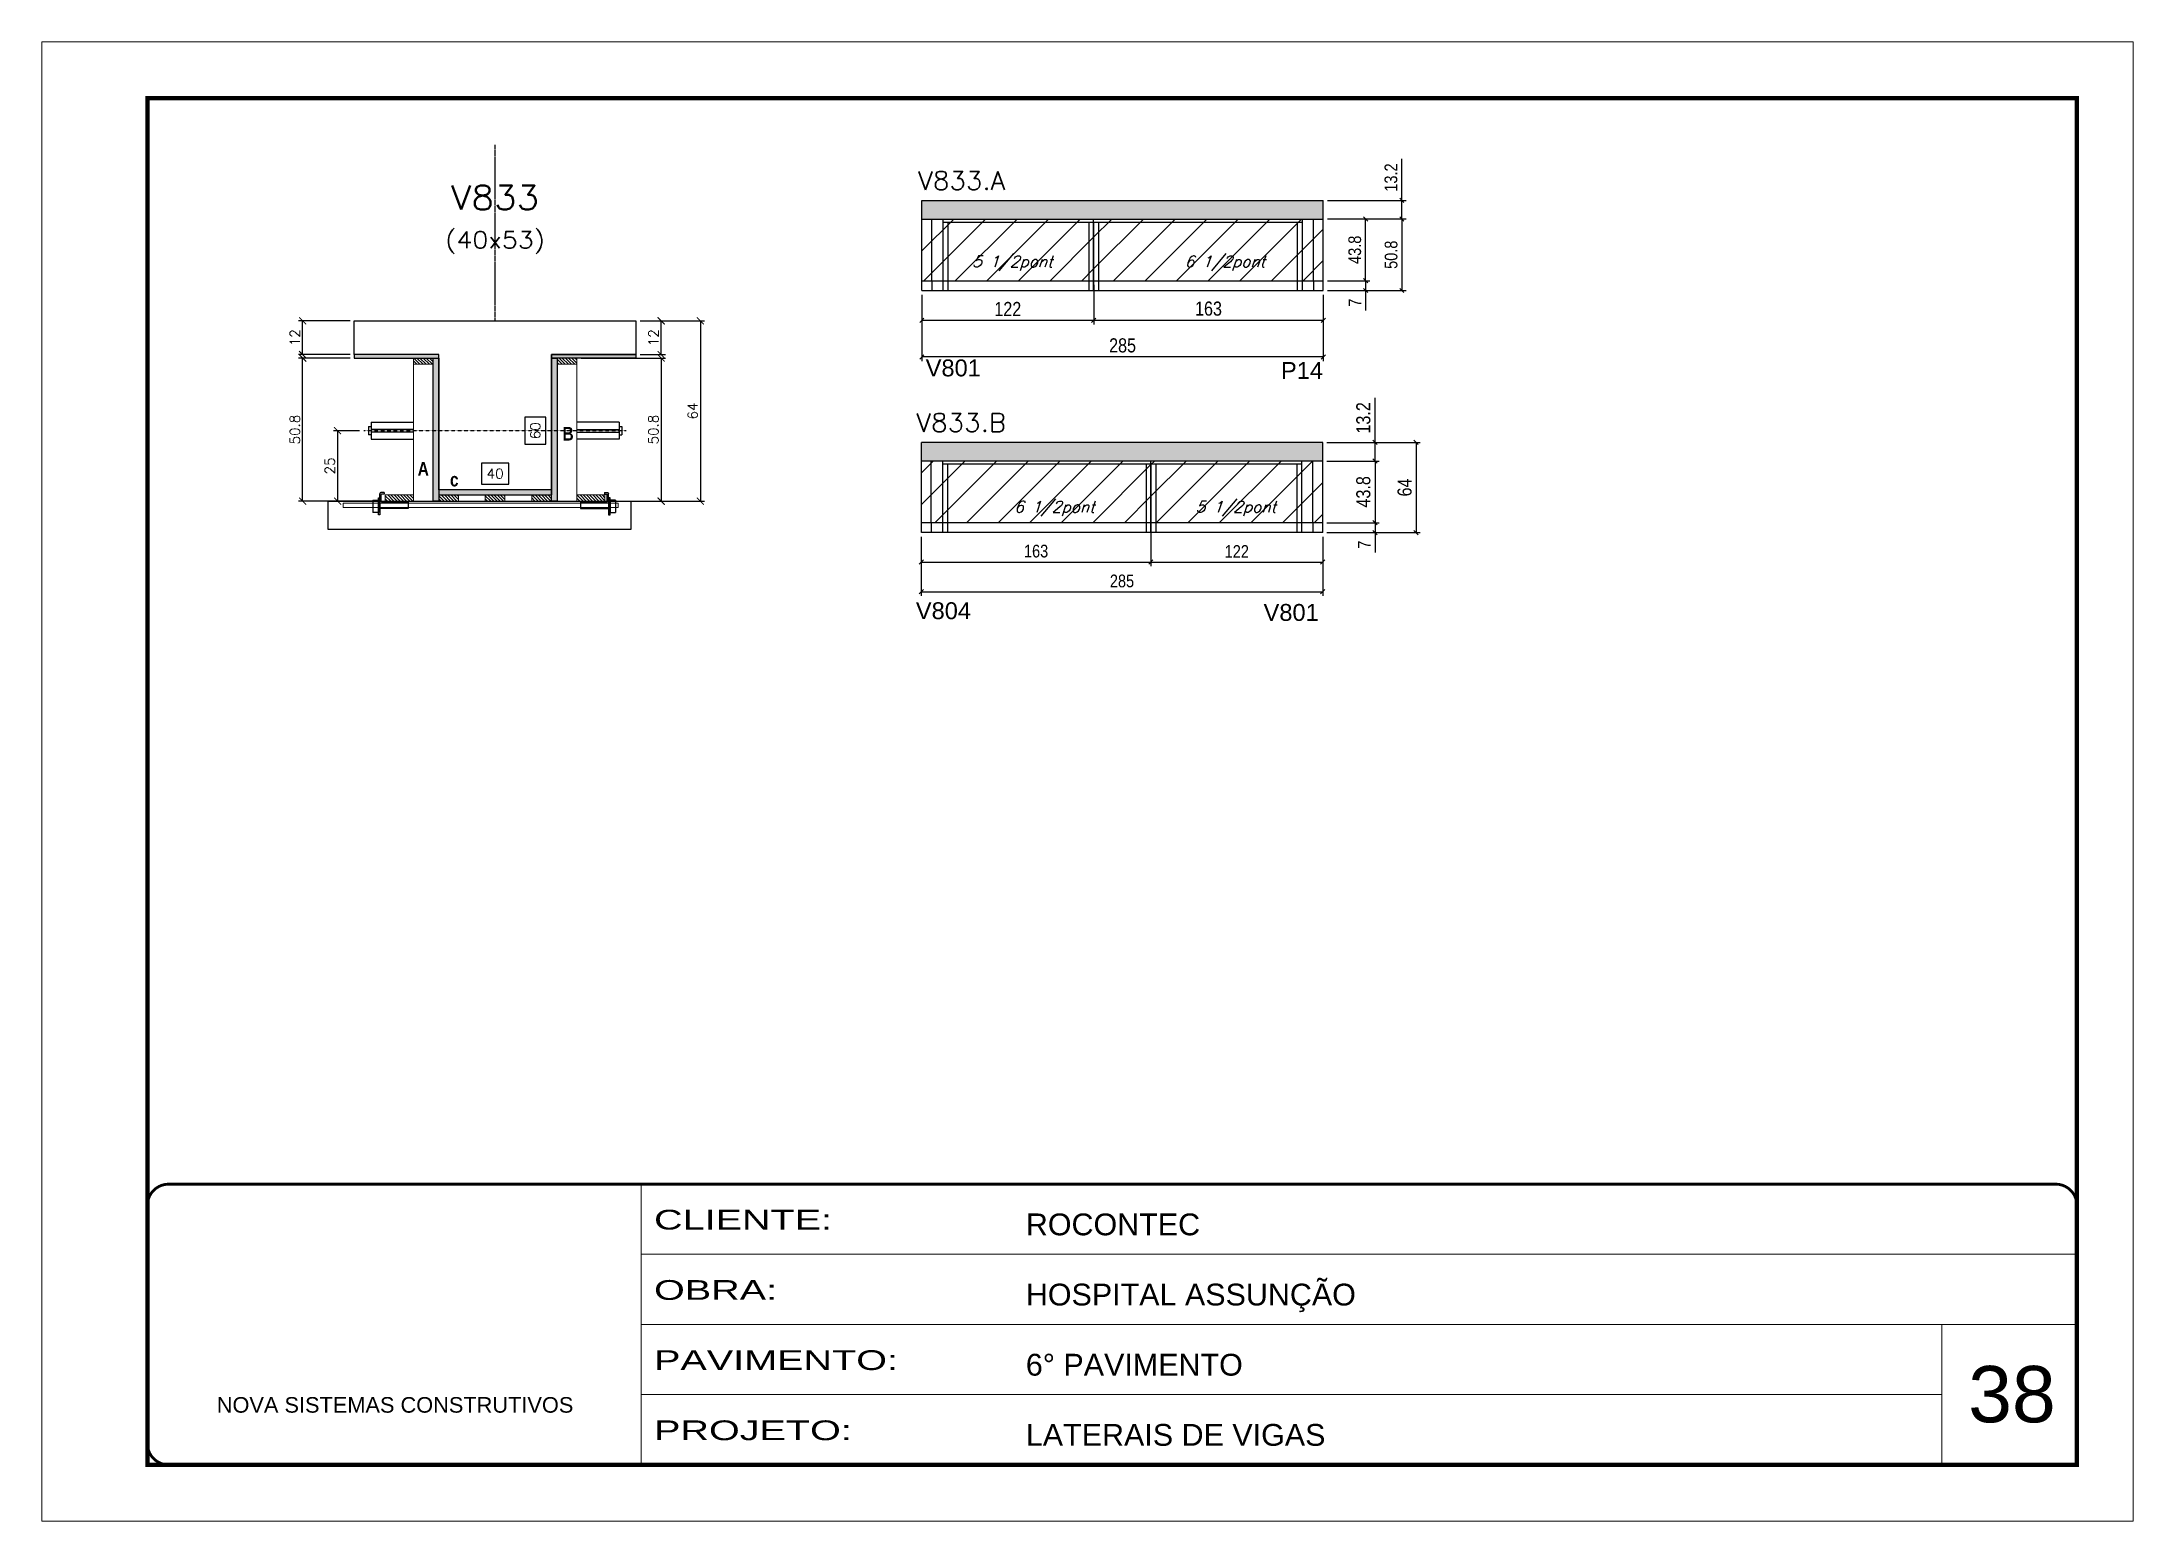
# Model space of a CAD drawing. Extents: x -20960 to -5926, y -2106 to 21915.
# Drawn here: x -10622 to -9137, y 10528 to 11578 of the extents above; entities that cross this region are included whole.
import ezdxf
from ezdxf.enums import TextEntityAlignment as Align

# ---------------------------------------------------------------- set-up
doc = ezdxf.new("R2010")
doc.units = 0
for name, pattern in [('CONTINUO', [0]), ('DASHED', [0.75, 0.5, -0.25]), ('HIDDEN', [0.375, 0.25, -0.125])]:
    doc.linetypes.add(name, pattern=pattern)
for name, color, linetype in [('5', 5, 'Continuous'), ('barrote', 251, 'Continuous'), ('COTA', 241, 'Continuous'), ('Cota Seção (2x)', 4, 'Continuous'), ('detalhes', 4, 'Continuous'), ('Painéis', 200, 'Continuous'), ('presilha', 1, 'Continuous'), ('Reaproveitamento', 251, 'Continuous'), ('SARR_2.2x7', 40, 'Continuous'), ('SARR_3.5x7', 81, 'Continuous'), ('TENSOR', 3, 'Continuous'), ('texto', 7, 'Continuous'), ('Texto de Titulo', 7, 'Continuous'), ('Texto Qtd Sarr', 242, 'Continuous')]:
    doc.layers.add(name, color=color, linetype=linetype)
for name, color, linetype, lineweight in [('CARIMBO', 255, 'Continuous', 9), ('CONCRETO', 251, 'Continuous', 25), ('Folhas', 255, 'Continuous', 9), ('Hachura', 251, 'Continuous', 9), ('Madeira', 126, 'Continuous', 18), ('SARRAFO DE PRESSAO', 251, 'DASHED', 9), ('SCO-___-LAJ', 2, 'Continuous', 0), ('Texto Seção', 7, 'Continuous', 15)]:
    doc.layers.add(name, color=color, linetype=linetype, lineweight=lineweight)
doc.styles.add('ARIAL', font='arial.ttf')
doc.styles.add('COTA TECNICA', font='techl___.ttf', dxfattribs={"height": 10})
doc.styles.add('COTA TECNICA-50', font='techl___.ttf', dxfattribs={"height": 9})
doc.styles.add('REGUA-120', font='ROMANS.shx', dxfattribs={"height": 15})
doc.styles.add('Romans', font='romans.shx')
doc.styles.get("Standard").update_dxf_attribs({"font": 'arial.ttf'})
doc.styles.add('TECNICA', font='techb___.ttf', dxfattribs={"height": 10})
doc.styles.add('Tecnologia', font='')
doc.styles.get('Tecnologia').set_extended_font_data('Forgotten Futurist')
doc.dimstyles.new('COTA PAINEL-50', dxfattribs={"dimtxt": 9, "dimasz": 3, "dimexe": 3, "dimexo": 3, "dimgap": 3, "dimtad": 1, "dimdec": 1, "dimzin": 12, "dimdsep": 46, "dimtxsty": 'COTA TECNICA-50', "dimblk1": 'OBLIQUE', "dimblk2": 'OBLIQUE', "dimsah": 1, "dimcen": 0.9, "dimclrd": 4, "dimclre": 4, "dimclrt": 240, "dimadec": 1, "dimazin": 3, "dimtfac": 1, "dimtdec": 1, "dimtmove": 0, "dimatfit": 3, "dimfxl": 1, "dimtolj": 1, "dimtzin": 12, "dimarcsym": 0})
doc.dimstyles.new('Cota Seção (2x)', dxfattribs={"dimtxt": 7, "dimasz": 5, "dimexe": 3, "dimexo": 3, "dimgap": 2, "dimtad": 3, "dimdec": 1, "dimlfac": 0.5, "dimzin": 12, "dimdsep": 46, "dimtxsty": 'Romans', "dimblk": 'ARCHTICK', "dimcen": 0, "dimclrd": 4, "dimclre": 4, "dimclrt": 1, "dimadec": 1, "dimazin": 3, "dimtfac": 1, "dimtdec": 1, "dimtmove": 0, "dimatfit": 3, "dimldrblk": 'OBLIQUE', "dimfxl": 1, "dimtolj": 1, "dimtzin": 12, "dimarcsym": 0})
doc.dimstyles.new('Cota Seção interna', dxfattribs={"dimtxt": 7, "dimasz": 6, "dimexe": 0.18, "dimexo": 2, "dimgap": -4, "dimtad": 3, "dimdec": 1, "dimlfac": 0.5, "dimzin": 12, "dimdsep": 46, "dimtxsty": 'Romans', "dimblk": 'ARCHTICK', "dimcen": 0.09, "dimse1": 1, "dimse2": 1, "dimsd1": 1, "dimsd2": 1, "dimclrd": 180, "dimclre": 5, "dimclrt": 1, "dimadec": 0, "dimazin": 3, "dimtfac": 1, "dimtdec": 1, "dimtofl": 0, "dimtmove": 0, "dimatfit": 3, "dimldrblk": 'ARCHTICK', "dimfxl": 1, "dimtolj": 1, "dimtzin": 0, "dimarcsym": 0})
doc.dimstyles.new('PAINEL', dxfattribs={"dimtxt": 10, "dimasz": 3, "dimexe": 3, "dimexo": 3, "dimgap": 3, "dimtad": 1, "dimdec": 1, "dimzin": 12, "dimdsep": 46, "dimtxsty": 'COTA TECNICA', "dimblk1": 'OBLIQUE', "dimblk2": 'OBLIQUE', "dimsah": 1, "dimcen": 0.9, "dimclrd": 4, "dimclre": 4, "dimclrt": 240, "dimadec": 1, "dimazin": 3, "dimtfac": 1, "dimtdec": 1, "dimtmove": 0, "dimatfit": 3, "dimfxl": 1, "dimtolj": 1, "dimtzin": 12, "dimarcsym": 0})
pattern_1 = [(45, (1585, 0), (-11.22532, 11.22532), [])]

msp = doc.modelspace()

# ---------------------------------------------------------------- texts
at = {"layer": '5', "linetype": 'Continuous'}
for s, rotation, p in [('V801', 359.99996, (-9994.39, 11340.76)), ('P14', 359.99996, (-9742.1, 11338.97)), ('V804', 0.00004, (-10001.38, 11168.44)), ('V801', 0.00004, (-9754.46, 11167.22))]:
    msp.add_text(s, height=12, rotation=rotation, dxfattribs=at).set_placement(p)
at = {"layer": 'CARIMBO', "style": 'ARIAL'}
msp.add_text('38', height=40, dxfattribs=at).set_placement((-9254.14, 10598.36))
at = {"layer": 'detalhes', "style": 'TECNICA'}
for s, p in [('B', (-10252.29, 11295.23)), ('A', (-10355.12, 11270.38)), ('c', (-10332.2, 11262.69))]:
    msp.add_text(s, height=9.6, dxfattribs=at).set_placement(p)
at = {"layer": 'texto', "color": 2, "char_height": 8, "attachment_point": 5, "style": 'Romans'}
for s, insert in [('{\\Q19;\\C256;5 1/2pont}', (-9932.85, 11421.01)), ('{\\Q19;\\C256;6 1/2pont}', (-9781.9, 11421.01)), ('{\\Q19;\\C256;6 1/2pont}', (-9903.01, 11246.93)), ('{\\Q19;\\C256;5 1/2pont}', (-9774.19, 11246.93))]:
    msp.add_mtext(s, dxfattribs=dict(at, insert=insert))
at = {"layer": 'Texto Seção', "style": 'REGUA-120', "width": 1.05}
for s, p in [('V833.A', (-9999.8, 11473.27)), ('V833.B', (-10001.05, 11301.52))]:
    msp.add_text(s, height=13, dxfattribs=at).set_placement(p)

# ---------------------------------------------------------------- blocks, each defined once
blk = doc.blocks.new('9999999999')
at = {"color": 30, "linetype": 'CONTINUO'}
for p, q in [((98564.6, 34230.2), (98564.6, 34429.4)), ((98564.6, 34379.6), (99584, 34379.6)), ((98564.6, 34329.8), (99488, 34329.8)), ((99584, 34329.8), (99488, 34329.8)), ((99488, 34329.8), (99488, 34230.2)), ((98564.6, 34280), (99488, 34280))]:
    blk.add_line(p, q, dxfattribs=at)
at = {"color": 30, "linetype": 'CONTINUO', "const_width": 2}
blk.add_lwpolyline([(99584, 34230.2), (99584, 34414.4, 0.414214), (99569, 34429.4), (98229, 34429.4, 0.414214), (98214, 34414.4), (98214, 34245.2, 0.414214), (98229, 34230.2), (99584, 34230.2)], format="xyb", dxfattribs=at)
at = {"layer": 'Folhas'}
blk.add_lwpolyline([(98139, 34190.2), (99624, 34190.2), (99624, 35240.2), (98139, 35240.2)], close=True, dxfattribs=at)
at = {"layer": 'Folhas', "color": 30, "const_width": 3}
blk.add_lwpolyline([(98214, 34230.2), (99584, 34230.2), (99584, 35200.2), (98214, 35200.2)], close=True, dxfattribs=at)
at = {"color": 7, "linetype": 'Continuous', "ltscale": 5, "style": 'ARIAL'}
for s, height, p in [('ROCONTEC', 15.48, (98837.7, 34393.1)), ('HOSPITAL ASSUNÇÃO', 15.483, (98837.7, 34343.3)), ('6° PAVIMENTO', 15.483, (98837.7, 34293.5)), ('NOVA SISTEMAS CONSTRUTIVOS', 11.059, (98263.2, 34267.2)), ('LATERAIS DE VIGAS', 15.483, (98837.7, 34243.7))]:
    blk.add_text(s, height=height, dxfattribs=at).set_placement(p)
at = {"layer": 'Folhas', "color": 7, "style": 'Tecnologia', "width": 1.5}
for s, p in [('CLIENTE:', (98573.7, 34397.2)), ('OBRA:', (98573.7, 34347.3)), ('PAVIMENTO:', (98573.7, 34297.5)), ('PROJETO:', (98573.7, 34247.7))]:
    blk.add_text(s, height=14, dxfattribs=at).set_placement(p)
blk = doc.blocks.new('_ArchTick')
at = {"color": 0, "linetype": 'ByBlock', "const_width": 0.15}
blk.add_lwpolyline([(-0.5, -0.5), (0.5, 0.5)], dxfattribs=at)
blk = doc.blocks.new('*D1380')
at = {"layer": 'COTA', "color": 4, "lineweight": -2, "transparency": 16777216}
for p, q in [((-10403.1, 11353.8), (-10439.8, 11353.8)), ((-10436.8, 11252.2), (-10436.8, 11353.8)), ((-10385.5, 11252.2), (-10439.8, 11252.2))]:
    blk.add_line(p, q, dxfattribs=at)
at = {"layer": 'Defpoints', "color": 0, "transparency": 16777216}
for p in [(-10436.8, 11353.8), (-10400.1, 11353.8), (-10382.5, 11252.2)]:
    blk.add_point(p, dxfattribs=at)
at = {"layer": 'COTA', "color": 4, "lineweight": -2, "transparency": 16777216, "xscale": 5, "yscale": 5, "zscale": 5}
for p, rotation in [((-10436.8, 11353.8), 90), ((-10436.8, 11252.2), 270)]:
    blk.add_blockref('_ArchTick', p, dxfattribs=dict(at, rotation=rotation))
at = {"layer": 'COTA', "color": 1, "transparency": 16777216, "insert": (-10442.3, 11303), "char_height": 7, "attachment_point": 5, "rotation": 90, "style": 'Romans'}
blk.add_mtext('\\A1;50.8', dxfattribs=at)
blk = doc.blocks.new('_Oblique')
at = {"color": 0, "linetype": 'ByBlock', "lineweight": -2}
blk.add_line((-0.5, -0.5), (0.5, 0.5), dxfattribs=at)
blk = doc.blocks.new('*D1381')
at = {"layer": 'COTA', "color": 4, "lineweight": -2, "transparency": 16777216}
for p, q in [((-10403.1, 11380.2), (-10439.8, 11380.2)), ((-10436.8, 11356.2), (-10436.8, 11380.2)), ((-10403.1, 11356.2), (-10439.8, 11356.2))]:
    blk.add_line(p, q, dxfattribs=at)
at = {"layer": 'Defpoints', "color": 0, "transparency": 16777216}
for p in [(-10436.8, 11380.2), (-10400.1, 11380.2), (-10400.1, 11356.2)]:
    blk.add_point(p, dxfattribs=at)
at = {"layer": 'COTA', "color": 4, "lineweight": -2, "transparency": 16777216, "xscale": 5, "yscale": 5, "zscale": 5}
for p, rotation in [((-10436.8, 11380.2), 90), ((-10436.8, 11356.2), 270)]:
    blk.add_blockref('_ArchTick', p, dxfattribs=dict(at, rotation=rotation))
at = {"layer": 'COTA', "color": 1, "transparency": 16777216, "insert": (-10442.3, 11368.2), "char_height": 7, "attachment_point": 5, "rotation": 90, "style": 'Romans'}
blk.add_mtext('\\A1;12', dxfattribs=at)
blk = doc.blocks.new('*D1382')
at = {"layer": 'Cota Seção (2x)', "color": 180, "lineweight": -2, "transparency": 16777216}
for p, q in [((-10264.1, 11311.7), (-10279.1, 11311.7)), ((-10279.1, 11311.7), (-10279.1, 11292.7)), ((-10264.1, 11292.7), (-10264.1, 11311.7)), ((-10279.1, 11292.7), (-10264.1, 11292.7))]:
    blk.add_line(p, q, dxfattribs=at)
at = {"layer": 'Defpoints', "color": 0, "transparency": 16777216}
for p in [(-10340.1, 11380.2), (-10260.1, 11380.2), (-10340.1, 11260.2)]:
    blk.add_point(p, dxfattribs=at)
at = {"layer": 'Cota Seção (2x)', "color": 1, "transparency": 16777216, "insert": (-10271.6, 11302.2), "char_height": 7, "attachment_point": 5, "rotation": 90, "style": 'Romans'}
blk.add_mtext('\\A1;60', dxfattribs=at)
blk = doc.blocks.new('PRESILHA METÁLICA 1')
at = {"layer": 'presilha'}
for p, q in [((0, 13), (6, 13)), ((0, 13), (0, 0)), ((6, 0), (0, 0)), ((6, 15.5), (7.5, 15.5)), ((6, -2.5), (6, 15.5)), ((6, 13), (6, 0)), ((7.5, 10.6), (7.5, 19.9)), ((7.5, 15.5), (7.5, -2.5)), ((37.5, 4.1), (7.5, 4.1)), ((12, 21), (8.6, 21)), ((9, 11.6), (9, 18.9)), ((12, 19.5), (9.6, 19.5)), ((37.5, 11), (9.6, 11)), ((12, 21), (12, 19.5)), ((37.5, 11), (37.5, 4.1)), ((7.5, -2.5), (6, -2.5))]:
    blk.add_line(p, q, dxfattribs=at)
for centre, radius, start, end in [((8.6, 19.9), 1.14, 90, 180), ((9.6, 18.9), 0.57, 90, 180), ((9.6, 11.6), 0.57, 180, 270)]:
    blk.add_arc(centre, radius, start, end, dxfattribs=at)
blk = doc.blocks.new('*D1383')
at = {"layer": 'Cota Seção (2x)', "color": 180, "lineweight": -2, "transparency": 16777216}
for p, q in [((-10290.5, 11279.2), (-10309.8, 11279.2)), ((-10309.8, 11279.2), (-10309.8, 11264.2)), ((-10290.5, 11264.2), (-10290.5, 11279.2)), ((-10309.8, 11264.2), (-10290.5, 11264.2))]:
    blk.add_line(p, q, dxfattribs=at)
at = {"layer": 'Defpoints', "color": 0, "transparency": 16777216}
for p in [(-10340.1, 11260.2), (-10340.1, 11252.2), (-10260.1, 11252.2)]:
    blk.add_point(p, dxfattribs=at)
at = {"layer": 'Cota Seção (2x)', "color": 1, "transparency": 16777216, "insert": (-10300.1, 11271.7), "char_height": 7, "attachment_point": 5, "style": 'Romans'}
blk.add_mtext('\\A1;40', dxfattribs=at)
blk = doc.blocks.new('*D1384')
at = {"layer": 'COTA', "color": 4, "lineweight": -2, "transparency": 16777216}
for p, q in [((-10239.1, 11353.8), (-10179.2, 11353.8)), ((-10182.2, 11353.8), (-10182.2, 11252.2)), ((-10239.1, 11252.2), (-10179.2, 11252.2))]:
    blk.add_line(p, q, dxfattribs=at)
at = {"layer": 'Defpoints', "color": 0, "transparency": 16777216}
for p in [(-10242.1, 11353.8), (-10242.1, 11252.2), (-10182.2, 11252.2)]:
    blk.add_point(p, dxfattribs=at)
at = {"layer": 'COTA', "color": 4, "lineweight": -2, "transparency": 16777216, "xscale": 5, "yscale": 5, "zscale": 5}
for p, rotation in [((-10182.2, 11353.8), 90), ((-10182.2, 11252.2), 270)]:
    blk.add_blockref('_ArchTick', p, dxfattribs=dict(at, rotation=rotation))
at = {"layer": 'COTA', "color": 1, "transparency": 16777216, "insert": (-10187.7, 11303), "char_height": 7, "attachment_point": 5, "rotation": 90, "style": 'Romans'}
blk.add_mtext('\\A1;50.8', dxfattribs=at)
blk = doc.blocks.new('*D1385')
at = {"layer": 'COTA', "color": 4, "lineweight": -2, "transparency": 16777216}
for p, q in [((-10396.4, 11302.2), (-10415, 11302.2)), ((-10412, 11302.2), (-10412, 11252.2)), ((-10396.4, 11252.2), (-10415, 11252.2))]:
    blk.add_line(p, q, dxfattribs=at)
at = {"layer": 'Defpoints', "color": 0, "transparency": 16777216}
for p in [(-10393.4, 11302.2), (-10412, 11252.2), (-10393.4, 11252.2)]:
    blk.add_point(p, dxfattribs=at)
at = {"layer": 'COTA', "color": 4, "lineweight": -2, "transparency": 16777216, "xscale": 5, "yscale": 5, "zscale": 5}
for p, rotation in [((-10412, 11302.2), 90), ((-10412, 11252.2), 270)]:
    blk.add_blockref('_ArchTick', p, dxfattribs=dict(at, rotation=rotation))
at = {"layer": 'COTA', "color": 1, "transparency": 16777216, "insert": (-10417.5, 11277.2), "char_height": 7, "attachment_point": 5, "rotation": 90, "style": 'Romans'}
blk.add_mtext('\\A1;25', dxfattribs=at)
blk = doc.blocks.new('titulo1')
at = {"layer": 'Defpoints', "color": 252, "linetype": 'HIDDEN', "ltscale": 2}
blk.add_line((0, 0), (0, 125), dxfattribs=at)
at = {"layer": 'Defpoints', "style": 'Romans', "oblique": 15}
blk.add_attdef('FOLHA', text='', height=10, dxfattribs=at).set_placement((0, 15.6), align=Align.MIDDLE_CENTER)
at = {"layer": 'Texto Qtd Sarr', "color": 3, "style": 'Romans', "oblique": 15}
for tag, height, p in [('TITULO', 17, (0, 71.4)), ('SEÇÃO', 12, (0, 41.5))]:
    blk.add_attdef(tag, text='', height=height, dxfattribs=at).set_placement(p, align=Align.MIDDLE_CENTER)
blk = doc.blocks.new('*D1436')
at = {"layer": 'COTA', "color": 4, "lineweight": -2, "transparency": 16777216}
for p, q in [((-10197.1, 11380.2), (-10179.2, 11380.2)), ((-10182.2, 11356.2), (-10182.2, 11380.2)), ((-10197.1, 11356.2), (-10179.2, 11356.2))]:
    blk.add_line(p, q, dxfattribs=at)
at = {"layer": 'Defpoints', "color": 0, "transparency": 16777216}
for p in [(-10200.1, 11380.2), (-10182.2, 11380.2), (-10200.1, 11356.2)]:
    blk.add_point(p, dxfattribs=at)
at = {"layer": 'COTA', "color": 4, "lineweight": -2, "transparency": 16777216, "xscale": 5, "yscale": 5, "zscale": 5}
for p, rotation in [((-10182.2, 11380.2), 90), ((-10182.2, 11356.2), 270)]:
    blk.add_blockref('_ArchTick', p, dxfattribs=dict(at, rotation=rotation))
at = {"layer": 'COTA', "color": 1, "transparency": 16777216, "insert": (-10187.7, 11368.2), "char_height": 7, "attachment_point": 5, "rotation": 90, "style": 'Romans'}
blk.add_mtext('\\A1;12', dxfattribs=at)
blk = doc.blocks.new('*D1386')
at = {"layer": 'COTA', "color": 4, "lineweight": -2, "ltscale": 25, "transparency": 16777216}
for p, q in [((-9997.1, 11398.7), (-9997.1, 11351.6)), ((-9712.1, 11398.7), (-9712.1, 11351.6)), ((-9712.1, 11354.6), (-9997.1, 11354.6))]:
    blk.add_line(p, q, dxfattribs=at)
at = {"layer": 'Defpoints', "color": 0, "ltscale": 25, "transparency": 16777216}
for p in [(-9997.1, 11401.7), (-9712.1, 11401.7), (-9997.1, 11354.6)]:
    blk.add_point(p, dxfattribs=at)
at = {"layer": 'COTA', "color": 4, "lineweight": -2, "ltscale": 25, "transparency": 16777216, "xscale": 3, "yscale": 3, "zscale": 3, "rotation": 180}
blk.add_blockref('_Oblique', (-9997.1, 11354.6), dxfattribs=at)
at = {"layer": 'COTA', "color": 4, "lineweight": -2, "ltscale": 25, "transparency": 16777216, "xscale": 3, "yscale": 3, "zscale": 3}
blk.add_blockref('_Oblique', (-9712.1, 11354.6), dxfattribs=at)
at = {"layer": 'COTA', "color": 240, "ltscale": 25, "transparency": 16777216, "insert": (-9854.6, 11362.7), "char_height": 10, "attachment_point": 5, "style": 'COTA TECNICA'}
blk.add_mtext('\\A1;285', dxfattribs=at)
blk = doc.blocks.new('*D1387')
at = {"layer": 'COTA', "color": 4, "lineweight": -2, "ltscale": 25, "transparency": 16777216}
for p, q in [((-9875.1, 11405.7), (-9875.1, 11377.6)), ((-9997.1, 11380.6), (-9875.1, 11380.6)), ((-9997.1, 11378.7), (-9997.1, 11377.6))]:
    blk.add_line(p, q, dxfattribs=at)
at = {"layer": 'Defpoints', "color": 0, "ltscale": 25, "transparency": 16777216}
for p in [(-9875.1, 11408.7), (-9997.1, 11381.7), (-9875.1, 11380.6)]:
    blk.add_point(p, dxfattribs=at)
at = {"layer": 'COTA', "color": 4, "lineweight": -2, "ltscale": 25, "transparency": 16777216, "xscale": 3, "yscale": 3, "zscale": 3, "rotation": 180}
blk.add_blockref('_Oblique', (-9997.1, 11380.6), dxfattribs=at)
at = {"layer": 'COTA', "color": 4, "lineweight": -2, "ltscale": 25, "transparency": 16777216, "xscale": 3, "yscale": 3, "zscale": 3}
blk.add_blockref('_Oblique', (-9875.1, 11380.6), dxfattribs=at)
at = {"layer": 'COTA', "color": 240, "ltscale": 25, "transparency": 16777216, "insert": (-9936.1, 11388.6), "char_height": 10, "attachment_point": 5, "style": 'COTA TECNICA'}
blk.add_mtext('\\A1;122', dxfattribs=at)
blk = doc.blocks.new('*D1388')
at = {"layer": 'COTA', "color": 4, "lineweight": -2, "ltscale": 25, "transparency": 16777216}
for p, q in [((-9875.1, 11405.7), (-9875.1, 11377.6)), ((-9712.1, 11398.7), (-9712.1, 11377.6)), ((-9875.1, 11380.6), (-9712.1, 11380.6))]:
    blk.add_line(p, q, dxfattribs=at)
at = {"layer": 'Defpoints', "color": 0, "ltscale": 25, "transparency": 16777216}
for p in [(-9875.1, 11408.7), (-9712.1, 11401.7), (-9712.1, 11380.6)]:
    blk.add_point(p, dxfattribs=at)
at = {"layer": 'COTA', "color": 4, "lineweight": -2, "ltscale": 25, "transparency": 16777216, "xscale": 3, "yscale": 3, "zscale": 3, "rotation": 180}
blk.add_blockref('_Oblique', (-9875.1, 11380.6), dxfattribs=at)
at = {"layer": 'COTA', "color": 4, "lineweight": -2, "ltscale": 25, "transparency": 16777216, "xscale": 3, "yscale": 3, "zscale": 3}
blk.add_blockref('_Oblique', (-9712.1, 11380.6), dxfattribs=at)
at = {"layer": 'COTA', "color": 240, "ltscale": 25, "transparency": 16777216, "insert": (-9793.6, 11388.8), "char_height": 10, "attachment_point": 5, "style": 'COTA TECNICA'}
blk.add_mtext('\\A1;163', dxfattribs=at)
blk = doc.blocks.new('*D1389')
at = {"layer": 'COTA', "color": 4, "lineweight": -2, "transparency": 16777216}
for p, q in [((-10197.1, 11380.2), (-10151.4, 11380.2)), ((-10154.4, 11380.2), (-10154.4, 11252.2)), ((-10200.8, 11252.2), (-10151.4, 11252.2))]:
    blk.add_line(p, q, dxfattribs=at)
at = {"layer": 'Defpoints', "color": 0, "transparency": 16777216}
for p in [(-10200.1, 11380.2), (-10203.8, 11252.2), (-10154.4, 11252.2)]:
    blk.add_point(p, dxfattribs=at)
at = {"layer": 'COTA', "color": 4, "lineweight": -2, "transparency": 16777216, "xscale": 5, "yscale": 5, "zscale": 5}
for p, rotation in [((-10154.4, 11380.2), 90), ((-10154.4, 11252.2), 270)]:
    blk.add_blockref('_ArchTick', p, dxfattribs=dict(at, rotation=rotation))
at = {"layer": 'COTA', "color": 1, "transparency": 16777216, "insert": (-10159.9, 11316.2), "char_height": 7, "attachment_point": 5, "rotation": 90, "style": 'Romans'}
blk.add_mtext('\\A1;64', dxfattribs=at)
blk = doc.blocks.new('*D1437')
at = {"layer": 'COTA', "color": 4, "lineweight": -2, "transparency": 16777216}
for p, q in [((-9709.1, 11452.5), (-9679, 11452.5)), ((-9682, 11408.7), (-9682, 11452.5)), ((-9709.1, 11408.7), (-9679, 11408.7))]:
    blk.add_line(p, q, dxfattribs=at)
at = {"layer": 'Defpoints', "color": 0, "transparency": 16777216}
for p in [(-9712.1, 11452.5), (-9682, 11452.5), (-9712.1, 11408.7)]:
    blk.add_point(p, dxfattribs=at)
at = {"layer": 'COTA', "color": 4, "lineweight": -2, "transparency": 16777216, "xscale": 3, "yscale": 3, "zscale": 3}
for p, rotation in [((-9682, 11452.5), 90), ((-9682, 11408.7), 270)]:
    blk.add_blockref('_Oblique', p, dxfattribs=dict(at, rotation=rotation))
at = {"layer": 'COTA', "color": 240, "transparency": 16777216, "insert": (-9689.7, 11430.6), "char_height": 9, "attachment_point": 5, "rotation": 90, "style": 'COTA TECNICA-50'}
blk.add_mtext('\\A1;43.8', dxfattribs=at)
blk = doc.blocks.new('*D1438')
at = {"layer": 'COTA', "color": 4, "lineweight": -2, "transparency": 16777216}
for p, q in [((-9656.3, 11465.7), (-9656.3, 11495.1)), ((-9709.1, 11465.7), (-9653.3, 11465.7)), ((-9656.3, 11452.5), (-9656.3, 11465.7)), ((-9709.1, 11452.5), (-9653.3, 11452.5))]:
    blk.add_line(p, q, dxfattribs=at)
at = {"layer": 'Defpoints', "color": 0, "transparency": 16777216}
for p in [(-9712.1, 11465.7), (-9656.3, 11465.7), (-9712.1, 11452.5)]:
    blk.add_point(p, dxfattribs=at)
at = {"layer": 'COTA', "color": 4, "lineweight": -2, "transparency": 16777216, "xscale": 3, "yscale": 3, "zscale": 3}
for p, rotation in [((-9656.3, 11465.7), 90), ((-9656.3, 11452.5), 270)]:
    blk.add_blockref('_Oblique', p, dxfattribs=dict(at, rotation=rotation))
at = {"layer": 'COTA', "color": 240, "transparency": 16777216, "insert": (-9664, 11481.9), "char_height": 9, "attachment_point": 5, "rotation": 90, "style": 'COTA TECNICA-50'}
blk.add_mtext('\\A1;13.2', dxfattribs=at)
blk = doc.blocks.new('*D1439')
at = {"layer": 'COTA', "color": 4, "lineweight": -2, "ltscale": 25, "transparency": 16777216}
for p, q in [((-9709.5, 11280.7), (-9672.3, 11280.7)), ((-9675.3, 11280.7), (-9675.3, 11236.9)), ((-9709.5, 11236.9), (-9672.3, 11236.9))]:
    blk.add_line(p, q, dxfattribs=at)
at = {"layer": 'Defpoints', "color": 0, "ltscale": 25, "transparency": 16777216}
for p in [(-9712.5, 11280.7), (-9712.5, 11236.9), (-9675.3, 11236.9)]:
    blk.add_point(p, dxfattribs=at)
at = {"layer": 'COTA', "color": 4, "lineweight": -2, "ltscale": 25, "transparency": 16777216, "xscale": 3, "yscale": 3, "zscale": 3}
for p, rotation in [((-9675.3, 11280.7), 90), ((-9675.3, 11236.9), 270)]:
    blk.add_blockref('_Oblique', p, dxfattribs=dict(at, rotation=rotation))
at = {"layer": 'COTA', "color": 240, "ltscale": 25, "transparency": 16777216, "insert": (-9683.6, 11258.8), "char_height": 10, "attachment_point": 5, "rotation": 90, "style": 'COTA TECNICA'}
blk.add_mtext('\\A1;43.8', dxfattribs=at)
blk = doc.blocks.new('*D1440')
at = {"layer": 'COTA', "color": 4, "lineweight": -2, "ltscale": 25, "transparency": 16777216}
for p, q in [((-9675.3, 11293.9), (-9675.3, 11325.6)), ((-9709.5, 11293.9), (-9672.3, 11293.9)), ((-9675.3, 11280.7), (-9675.3, 11293.9)), ((-9709.5, 11280.7), (-9672.3, 11280.7))]:
    blk.add_line(p, q, dxfattribs=at)
at = {"layer": 'Defpoints', "color": 0, "ltscale": 25, "transparency": 16777216}
for p in [(-9712.5, 11293.9), (-9675.3, 11293.9), (-9712.5, 11280.7)]:
    blk.add_point(p, dxfattribs=at)
at = {"layer": 'COTA', "color": 4, "lineweight": -2, "ltscale": 25, "transparency": 16777216, "xscale": 3, "yscale": 3, "zscale": 3}
for p, rotation in [((-9675.3, 11293.9), 90), ((-9675.3, 11280.7), 270)]:
    blk.add_blockref('_Oblique', p, dxfattribs=dict(at, rotation=rotation))
at = {"layer": 'COTA', "color": 240, "ltscale": 25, "transparency": 16777216, "insert": (-9683.6, 11311.3), "char_height": 10, "attachment_point": 5, "rotation": 90, "style": 'COTA TECNICA'}
blk.add_mtext('\\A1;13.2', dxfattribs=at)
blk = doc.blocks.new('*D1441')
at = {"layer": 'COTA', "color": 4, "lineweight": -2, "ltscale": 25, "transparency": 16777216}
for p, q in [((-9709.5, 11293.9), (-9643.2, 11293.9)), ((-9646.2, 11293.9), (-9646.2, 11229.9)), ((-9709.5, 11229.9), (-9643.2, 11229.9))]:
    blk.add_line(p, q, dxfattribs=at)
at = {"layer": 'Defpoints', "color": 0, "ltscale": 25, "transparency": 16777216}
for p in [(-9712.5, 11293.9), (-9712.5, 11229.9), (-9646.2, 11229.9)]:
    blk.add_point(p, dxfattribs=at)
at = {"layer": 'COTA', "color": 4, "lineweight": -2, "ltscale": 25, "transparency": 16777216, "xscale": 3, "yscale": 3, "zscale": 3}
for p, rotation in [((-9646.2, 11293.9), 90), ((-9646.2, 11229.9), 270)]:
    blk.add_blockref('_Oblique', p, dxfattribs=dict(at, rotation=rotation))
at = {"layer": 'COTA', "color": 240, "ltscale": 25, "transparency": 16777216, "insert": (-9654.3, 11261.9), "char_height": 10, "attachment_point": 5, "rotation": 90, "style": 'COTA TECNICA'}
blk.add_mtext('\\A1;64', dxfattribs=at)
blk = doc.blocks.new('*D1442')
at = {"layer": 'COTA', "color": 4, "lineweight": -2, "transparency": 16777216}
for p, q in [((-9997.5, 11226.9), (-9997.5, 11206)), ((-9834.5, 11233.9), (-9834.5, 11206)), ((-9997.5, 11209), (-9834.5, 11209))]:
    blk.add_line(p, q, dxfattribs=at)
at = {"layer": 'Defpoints', "color": 0, "transparency": 16777216}
for p in [(-9997.5, 11229.9), (-9834.5, 11236.9), (-9834.5, 11209)]:
    blk.add_point(p, dxfattribs=at)
at = {"layer": 'COTA', "color": 4, "lineweight": -2, "transparency": 16777216, "xscale": 3, "yscale": 3, "zscale": 3, "rotation": 180}
blk.add_blockref('_Oblique', (-9997.5, 11209), dxfattribs=at)
at = {"layer": 'COTA', "color": 4, "lineweight": -2, "transparency": 16777216, "xscale": 3, "yscale": 3, "zscale": 3}
blk.add_blockref('_Oblique', (-9834.5, 11209), dxfattribs=at)
at = {"layer": 'COTA', "color": 240, "transparency": 16777216, "insert": (-9916, 11216.7), "char_height": 9, "attachment_point": 5, "style": 'COTA TECNICA-50'}
blk.add_mtext('\\A1;163', dxfattribs=at)
blk = doc.blocks.new('*D1390')
at = {"layer": 'COTA', "color": 4, "lineweight": -2, "transparency": 16777216}
for p, q in [((-9834.5, 11233.9), (-9834.5, 11206)), ((-9712.5, 11226.9), (-9712.5, 11206)), ((-9834.5, 11209), (-9712.5, 11209))]:
    blk.add_line(p, q, dxfattribs=at)
at = {"layer": 'Defpoints', "color": 0, "transparency": 16777216}
for p in [(-9834.5, 11236.9), (-9712.5, 11229.9), (-9712.5, 11209)]:
    blk.add_point(p, dxfattribs=at)
at = {"layer": 'COTA', "color": 4, "lineweight": -2, "transparency": 16777216, "xscale": 3, "yscale": 3, "zscale": 3, "rotation": 180}
blk.add_blockref('_Oblique', (-9834.5, 11209), dxfattribs=at)
at = {"layer": 'COTA', "color": 4, "lineweight": -2, "transparency": 16777216, "xscale": 3, "yscale": 3, "zscale": 3}
blk.add_blockref('_Oblique', (-9712.5, 11209), dxfattribs=at)
at = {"layer": 'COTA', "color": 240, "transparency": 16777216, "insert": (-9773.5, 11216.5), "char_height": 9, "attachment_point": 5, "style": 'COTA TECNICA-50'}
blk.add_mtext('\\A1;122', dxfattribs=at)
blk = doc.blocks.new('*D1391')
at = {"layer": 'COTA', "color": 4, "lineweight": -2, "transparency": 16777216}
for p, q in [((-9997.5, 11226.9), (-9997.5, 11184.9)), ((-9712.5, 11226.9), (-9712.5, 11184.9)), ((-9997.5, 11187.9), (-9712.5, 11187.9))]:
    blk.add_line(p, q, dxfattribs=at)
at = {"layer": 'Defpoints', "color": 0, "transparency": 16777216}
for p in [(-9997.5, 11229.9), (-9712.5, 11229.9), (-9712.5, 11187.9)]:
    blk.add_point(p, dxfattribs=at)
at = {"layer": 'COTA', "color": 4, "lineweight": -2, "transparency": 16777216, "xscale": 3, "yscale": 3, "zscale": 3, "rotation": 180}
blk.add_blockref('_Oblique', (-9997.5, 11187.9), dxfattribs=at)
at = {"layer": 'COTA', "color": 4, "lineweight": -2, "transparency": 16777216, "xscale": 3, "yscale": 3, "zscale": 3}
blk.add_blockref('_Oblique', (-9712.5, 11187.9), dxfattribs=at)
at = {"layer": 'COTA', "color": 240, "transparency": 16777216, "insert": (-9855, 11195.5), "char_height": 9, "attachment_point": 5, "style": 'COTA TECNICA-50'}
blk.add_mtext('\\A1;285', dxfattribs=at)
blk = doc.blocks.new('*D1433')
at = {"layer": 'COTA', "color": 4, "lineweight": -2, "transparency": 16777216}
for p, q in [((-9709.5, 11236.9), (-9672.3, 11236.9)), ((-9709.5, 11229.9), (-9672.3, 11229.9)), ((-9675.3, 11236.9), (-9675.3, 11229.9)), ((-9675.3, 11229.9), (-9675.3, 11215.7))]:
    blk.add_line(p, q, dxfattribs=at)
at = {"layer": 'Defpoints', "color": 0, "transparency": 16777216}
for p in [(-9712.5, 11236.9), (-9712.5, 11229.9), (-9675.3, 11229.9)]:
    blk.add_point(p, dxfattribs=at)
at = {"layer": 'COTA', "color": 4, "lineweight": -2, "transparency": 16777216, "xscale": 3, "yscale": 3, "zscale": 3}
for p, rotation in [((-9675.3, 11236.9), 90), ((-9675.3, 11229.9), 270)]:
    blk.add_blockref('_Oblique', p, dxfattribs=dict(at, rotation=rotation))
at = {"layer": 'COTA', "color": 240, "transparency": 16777216, "insert": (-9682.9, 11221.3), "char_height": 9, "attachment_point": 5, "rotation": 90, "style": 'COTA TECNICA-50'}
blk.add_mtext('\\A1;7', dxfattribs=at)
blk = doc.blocks.new('*D1434')
at = {"layer": 'COTA', "color": 4, "lineweight": -2, "transparency": 16777216}
for p, q in [((-9709.1, 11408.7), (-9679, 11408.7)), ((-9682, 11408.7), (-9682, 11401.7)), ((-9709.1, 11401.7), (-9679, 11401.7)), ((-9682, 11401.7), (-9682, 11387.5))]:
    blk.add_line(p, q, dxfattribs=at)
at = {"layer": 'Defpoints', "color": 0, "transparency": 16777216}
for p in [(-9712.1, 11408.7), (-9712.1, 11401.7), (-9682, 11401.7)]:
    blk.add_point(p, dxfattribs=at)
at = {"layer": 'COTA', "color": 4, "lineweight": -2, "transparency": 16777216, "xscale": 3, "yscale": 3, "zscale": 3}
for p, rotation in [((-9682, 11408.7), 90), ((-9682, 11401.7), 270)]:
    blk.add_blockref('_Oblique', p, dxfattribs=dict(at, rotation=rotation))
at = {"layer": 'COTA', "color": 240, "transparency": 16777216, "insert": (-9689.6, 11393.1), "char_height": 9, "attachment_point": 5, "rotation": 90, "style": 'COTA TECNICA-50'}
blk.add_mtext('\\A1;7', dxfattribs=at)
blk = doc.blocks.new('*D1435')
at = {"layer": 'COTA', "color": 4, "lineweight": -2, "transparency": 16777216}
for p, q in [((-9709.1, 11452.5), (-9653.3, 11452.5)), ((-9656.3, 11452.5), (-9656.3, 11401.7)), ((-9709.1, 11401.7), (-9653.3, 11401.7))]:
    blk.add_line(p, q, dxfattribs=at)
at = {"layer": 'Defpoints', "color": 0, "transparency": 16777216}
for p in [(-9712.1, 11452.5), (-9712.1, 11401.7), (-9656.3, 11401.7)]:
    blk.add_point(p, dxfattribs=at)
at = {"layer": 'COTA', "color": 4, "lineweight": -2, "transparency": 16777216, "xscale": 3, "yscale": 3, "zscale": 3}
for p, rotation in [((-9656.3, 11452.5), 90), ((-9656.3, 11401.7), 270)]:
    blk.add_blockref('_Oblique', p, dxfattribs=dict(at, rotation=rotation))
at = {"layer": 'COTA', "color": 240, "transparency": 16777216, "insert": (-9663.9, 11427.1), "char_height": 9, "attachment_point": 5, "rotation": 90, "style": 'COTA TECNICA-50'}
blk.add_mtext('\\A1;50.8', dxfattribs=at)

# ---------------------------------------------------------------- dimensions: what is measured, and where the dimension line sits
at = {"layer": 'COTA'}
for base, p1, p2, dimstyle, picture, middle in [((-9656.28, 11465.65), (-9712.13, 11452.45), (-9712.13, 11465.65), 'COTA PAINEL-50', '*D1438', (-9663.98, 11481.88)), ((-9681.99, 11452.45), (-9712.13, 11408.65), (-9712.13, 11452.45), 'COTA PAINEL-50', '*D1437', (-9689.71, 11430.55)), ((-9656.28, 11401.65), (-9712.13, 11452.45), (-9712.13, 11401.65), 'COTA PAINEL-50', '*D1435', (-9663.9, 11427.05)), ((-9681.99, 11401.65), (-9712.13, 11408.65), (-9712.13, 11401.65), 'COTA PAINEL-50', '*D1434', (-9689.56, 11393.07)), ((-10436.84, 11380.19), (-10400.12, 11356.19), (-10400.12, 11380.19), 'Cota Seção (2x)', '*D1381', (-10442.34, 11368.19)), ((-10154.4, 11252.19), (-10200.12, 11380.19), (-10203.76, 11252.19), 'Cota Seção (2x)', '*D1389', (-10159.9, 11316.19)), ((-10182.15, 11380.19), (-10200.12, 11356.19), (-10200.12, 11380.19), 'Cota Seção (2x)', '*D1436', (-10187.65, 11368.19)), ((-10436.84, 11353.79), (-10382.52, 11252.19), (-10400.12, 11353.79), 'Cota Seção (2x)', '*D1380', (-10442.34, 11302.99)), ((-10182.15, 11252.19), (-10242.12, 11353.79), (-10242.12, 11252.19), 'Cota Seção (2x)', '*D1384', (-10187.65, 11302.99)), ((-10411.98, 11252.19), (-10393.43, 11302.16), (-10393.43, 11252.19), 'Cota Seção (2x)', '*D1385', (-10417.48, 11277.18)), ((-9675.35, 11229.9), (-9712.45, 11236.9), (-9712.45, 11229.9), 'COTA PAINEL-50', '*D1433', (-9682.91, 11221.32))]:
    dim = msp.add_linear_dim(base=base, p1=p1, p2=p2, angle=90, dimstyle=dimstyle, dxfattribs=at)
    dim.commit()
    dim.dimension.update_dxf_attribs({"geometry": picture, "text_midpoint": middle})
at = {"layer": 'COTA', "ltscale": 25}
for base, p1, p2, picture, middle in [((-9875.13, 11380.56), (-9997.13, 11381.65), (-9875.13, 11408.65), '*D1387', (-9936.13, 11388.62)), ((-9997.13, 11354.57), (-9712.13, 11401.65), (-9997.13, 11401.65), '*D1386', (-9854.63, 11362.7))]:
    dim = msp.add_linear_dim(base=base, p1=p1, p2=p2, dimstyle='PAINEL', dxfattribs=at)
    dim.commit()
    dim.dimension.update_dxf_attribs({"geometry": picture, "text_midpoint": middle})
dim = msp.add_linear_dim(base=(-9712.13, 11380.56), p1=(-9875.13, 11408.65), p2=(-9712.13, 11401.65), dimstyle='PAINEL', override={"dimtmove": 1}, dxfattribs=at)
dim.commit()
dim.dimension.update_dxf_attribs({"geometry": '*D1388', "text_midpoint": (-9793.63, 11388.78)})
for base, p1, p2, picture, middle in [((-9675.35, 11293.9), (-9712.45, 11280.7), (-9712.45, 11293.9), '*D1440', (-9683.57, 11311.27)), ((-9646.16, 11229.9), (-9712.45, 11293.9), (-9712.45, 11229.9), '*D1441', (-9654.27, 11261.9)), ((-9675.35, 11236.9), (-9712.45, 11280.7), (-9712.45, 11236.9), '*D1439', (-9683.59, 11258.8))]:
    dim = msp.add_linear_dim(base=base, p1=p1, p2=p2, angle=90, dimstyle='PAINEL', dxfattribs=at)
    dim.commit()
    dim.dimension.update_dxf_attribs({"geometry": picture, "text_midpoint": middle})
at = {"layer": 'COTA', "color": 1}
for base, p1, p2, picture, middle in [((-9834.45, 11208.99), (-9997.45, 11229.9), (-9834.45, 11236.9), '*D1442', (-9915.95, 11216.69)), ((-9712.45, 11187.89), (-9997.45, 11229.9), (-9712.45, 11229.9), '*D1391', (-9854.95, 11195.51)), ((-9712.45, 11208.99), (-9834.45, 11236.9), (-9712.45, 11229.9), '*D1390', (-9773.45, 11216.54))]:
    dim = msp.add_linear_dim(base=base, p1=p1, p2=p2, dimstyle='COTA PAINEL-50', dxfattribs=at)
    dim.commit()
    dim.dimension.update_dxf_attribs({"geometry": picture, "text_midpoint": middle})
at = {"layer": 'Cota Seção (2x)'}
dim = msp.add_linear_dim(base=(-10260.12, 11380.19), p1=(-10340.12, 11260.19), p2=(-10340.12, 11380.19), angle=90, dimstyle='Cota Seção interna', dxfattribs=at)
dim.commit()
dim.dimension.update_dxf_attribs({"geometry": '*D1382', "text_midpoint": (-10260.12, 11302.16), "dimtype": 160})
dim = msp.add_linear_dim(base=(-10340.12, 11260.19), p1=(-10260.12, 11252.19), p2=(-10340.12, 11252.19), angle=180, dimstyle='Cota Seção interna', dxfattribs=at)
dim.commit()
dim.dimension.update_dxf_attribs({"geometry": '*D1383', "text_midpoint": (-10300.12, 11271.69)})

# ---------------------------------------------------------------- hatches: boundary and pattern name
at = {"layer": 'COTA', "linetype": 'ByBlock'}
h = msp.add_hatch(dxfattribs=at)
h.set_pattern_fill('AR-CONC', color=256, scale=0.03)
h.set_pattern_definition([(50, (-3183.5, -5742.8755), (5.4655401, -0.4781726), [0.5715, -6.2865]), (355, (-3183.5, -5742.8755), (-1.0573026, 5.7317054), [0.4572, -5.0292175]), (100.451445, (-3183.0445, -5742.9154), (4.4082374, 5.2535326), [0.4857003, -5.3427073]), (46.1842, (-3183.5, -5741.3515), (8.1323712, -1.2612698), [0.85725, -9.42975]), (96.63556, (-3182.822, -5741.457), (7.122124, 7.4227837), [0.7285507, -8.0140682]), (351.18415, (-3183.5, -5741.3515), (7.122124, 7.4227837), [0.685799, -7.543792]), (21, (-3182.738, -5741.7325), (4.5484317, -3.067956), [0.5715, -6.2865]), (326, (-3182.738, -5741.7325), (1.8540609, 5.525639), [0.4572, -5.0292]), (71.451445, (-3182.359, -5741.988), (6.4024926, 2.457683), [0.4857003, -5.3426981]), (37.5, (-3183.5, -5742.8755), (0.0926581, 2.53665117), [0, -4.96824, 0, -5.1054, 0, -5.04825]), (7.5, (-3183.5, -5742.8755), (2.00458988, 3.00541724), [0, -2.91084, 0, -4.85394, 0, -1.92405]), (327.5, (-3185.1993, -5742.8755), (4.06771786, -0.17186232), [0, -1.905, 0, -5.9436, 0, -7.8867]), (317.5, (-3185.9613, -5742.8755), (4.44387544, 0.7627947), [0, -2.4765, 0, -3.94716, 0, -5.6007])])
h.paths.add_polyline_path([(-9712.13, 11452.45), (-9712.13, 11465.65), (-9997.13, 11465.65), (-9997.13, 11452.45)])
h = msp.add_hatch(dxfattribs=at)
h.set_pattern_fill('AR-CONC', color=256, scale=0.03)
h.set_pattern_definition([(50, (1585, 0), (5.4655401, -0.4781726), [0.5715, -6.2865]), (355, (1585, 0), (-1.0573026, 5.7317054), [0.4572, -5.0292175]), (100.451445, (1585.4555, -0.04), (4.4082374, 5.2535326), [0.4857003, -5.3427073]), (46.1842, (1585, 1.524), (8.1323712, -1.2612698), [0.85725, -9.42975]), (96.63556, (1585.678, 1.419), (7.122124, 7.4227837), [0.7285507, -8.0140682]), (351.18415, (1585, 1.524), (7.122124, 7.4227837), [0.685799, -7.543792]), (21, (1585.762, 1.143), (4.5484317, -3.067956), [0.5715, -6.2865]), (326, (1585.762, 1.143), (1.8540609, 5.525639), [0.4572, -5.0292]), (71.451445, (1586.141, 0.8873), (6.4024926, 2.457683), [0.4857003, -5.3426981]), (37.5, (1585, 0), (0.0926581, 2.53665117), [0, -4.96824, 0, -5.1054, 0, -5.04825]), (7.5, (1585, 0), (2.00458988, 3.00541724), [0, -2.91084, 0, -4.85394, 0, -1.92405]), (327.5, (1583.3007, 0), (4.06771786, -0.17186232), [0, -1.905, 0, -5.9436, 0, -7.8867]), (317.5, (1582.5387, 0), (4.44387544, 0.7627947), [0, -2.4765, 0, -3.94716, 0, -5.6007])])
h.paths.add_polyline_path([(-9712.45, 11293.9), (-9997.45, 11293.9), (-9997.45, 11280.7), (-9712.45, 11280.7)])
at = {"layer": 'Hachura'}
h = msp.add_hatch(color=256, dxfattribs=at)
h.dxf.hatch_style = 1
h.paths.add_polyline_path([(-10340.12, 11353.79), (-10340.12, 11356.19), (-10400.12, 11356.19), (-10400.12, 11353.79)])
h = msp.add_hatch(dxfattribs=at)
h.set_pattern_fill('ANSI31', color=256, scale=0.5, angle=270, style=0)
h.set_pattern_definition([(315, (12607.6955, 3046.1509), (1.12253202, 1.12253202), [])])
h.paths.add_polyline_path([(-10344.12, 11349.39), (-10344.12, 11353.79), (-10358.12, 11353.79), (-10358.12, 11349.39)])
h = msp.add_hatch(color=256, dxfattribs=at)
h.dxf.hatch_style = 1
h.paths.add_polyline_path([(-10344.12, 11353.79), (-10340.12, 11353.79), (-10340.12, 11252.19), (-10344.12, 11252.19)])
h = msp.add_hatch(color=256, dxfattribs=at)
h.dxf.hatch_style = 1
h.paths.add_polyline_path([(-10260.12, 11353.79), (-10260.12, 11356.19), (-10200.12, 11356.19), (-10200.12, 11353.79)])
h = msp.add_hatch(color=256, dxfattribs=at)
h.dxf.hatch_style = 1
h.paths.add_polyline_path([(-10260.12, 11353.79), (-10256.12, 11353.79), (-10256.12, 11252.19), (-10260.12, 11252.19)])
h = msp.add_hatch(dxfattribs=at)
h.set_pattern_fill('ANSI31', color=256, scale=0.5, angle=270, style=0)
h.set_pattern_definition([(315, (12589.6955, 3046.1509), (1.12253202, 1.12253202), [])])
h.paths.add_polyline_path([(-10242.12, 11349.39), (-10242.12, 11353.79), (-10256.12, 11353.79), (-10256.12, 11349.39)])
h = msp.add_hatch(dxfattribs=at)
h.set_pattern_fill('ANSI31', color=256, scale=0.5, angle=270, style=0)
h.set_pattern_definition([(315, (12607.6955, 3022.5509), (1.12253202, 1.12253202), [])])
h.paths.add_polyline_path([(-10378.12, 11252.19), (-10378.12, 11256.59), (-10358.12, 11256.59), (-10358.12, 11252.19)])
h = msp.add_hatch(color=256, dxfattribs=at)
h.dxf.hatch_style = 1
h.paths.add_polyline_path([(-10260.12, 11256.59), (-10260.12, 11260.19), (-10340.12, 11260.19), (-10340.12, 11256.59)])
h = msp.add_hatch(dxfattribs=at)
h.set_pattern_fill('ANSI31', color=256, scale=0.5, angle=270, style=0)
h.set_pattern_definition([(315, (12616.4955, 3022.5509), (1.12253202, 1.12253202), [])])
h.paths.add_polyline_path([(-10340.12, 11252.19), (-10340.12, 11256.59), (-10326.12, 11256.59), (-10326.12, 11252.19)])
h = msp.add_hatch(dxfattribs=at)
h.set_pattern_fill('ANSI31', color=256, scale=0.5, angle=270, style=0)
h.set_pattern_definition([(315, (12649.4945, 3022.5509), (1.12253202, 1.12253202), [])])
h.paths.add_polyline_path([(-10307.12, 11252.19), (-10307.12, 11256.59), (-10293.12, 11256.59), (-10293.12, 11252.19)])
h = msp.add_hatch(dxfattribs=at)
h.set_pattern_fill('ANSI31', color=256, scale=0.5, angle=270, style=0)
h.set_pattern_definition([(315, (12658.4976, 3022.5509), (1.12253202, 1.12253202), [])])
h.paths.add_polyline_path([(-10260.12, 11252.19), (-10260.12, 11256.59), (-10274.12, 11256.59), (-10274.12, 11252.19)])
h = msp.add_hatch(dxfattribs=at)
h.set_pattern_fill('ANSI31', color=256, scale=0.5, angle=270, style=0)
h.set_pattern_definition([(315, (12555.6955, 3022.5509), (1.12253202, 1.12253202), [])])
h.paths.add_polyline_path([(-10242.12, 11252.19), (-10242.12, 11256.59), (-10222.12, 11256.59), (-10222.12, 11252.19)])
at = {"layer": 'Reaproveitamento', "transparency": 33554684}
h = msp.add_hatch(dxfattribs=at)
h.set_pattern_fill('ANSI31', color=256, scale=5)
h.set_pattern_definition(pattern_1)
h.paths.add_polyline_path([(-9875.13, 11452.45), (-9997.13, 11452.45), (-9997.13, 11408.65), (-9875.13, 11408.65)])
h = msp.add_hatch(dxfattribs=at)
h.set_pattern_fill('ANSI31', color=256, scale=5)
h.set_pattern_definition(pattern_1)
h.paths.add_polyline_path([(-9712.13, 11452.45), (-9875.13, 11452.45), (-9875.13, 11408.65), (-9712.13, 11408.65)])
h = msp.add_hatch(dxfattribs=at)
h.set_pattern_fill('ANSI31', color=256, scale=5)
h.set_pattern_definition(pattern_1)
h.paths.add_polyline_path([(-9834.45, 11280.7), (-9997.45, 11280.7), (-9997.45, 11236.9), (-9834.45, 11236.9)])
h = msp.add_hatch(dxfattribs=at)
h.set_pattern_fill('ANSI31', color=256, scale=5)
h.set_pattern_definition(pattern_1)
h.paths.add_polyline_path([(-9712.45, 11280.7), (-9834.45, 11280.7), (-9834.45, 11236.9), (-9712.45, 11236.9)])

# ---------------------------------------------------------------- linework, layer by layer
at = {"ltscale": 3}
for p, q in [((-10390.12, 11305.16), (-10390.12, 11299.16)), ((-10390.12, 11305.16), (-10388.12, 11305.16)), ((-10388.12, 11308.16), (-10388.12, 11296.16)), ((-10388.12, 11308.16), (-10358.12, 11308.16)), ((-10358.12, 11303.16), (-10388.12, 11303.16)), ((-10358.12, 11301.16), (-10388.12, 11301.16)), ((-10212.12, 11308.16), (-10242.12, 11308.16)), ((-10242.12, 11303.16), (-10212.12, 11303.16)), ((-10242.12, 11301.16), (-10212.12, 11301.16)), ((-10212.12, 11308.16), (-10212.12, 11296.16)), ((-10212.12, 11305.16), (-10210.12, 11305.16)), ((-10210.12, 11305.16), (-10210.12, 11299.16)), ((-10388.12, 11299.16), (-10390.12, 11299.16)), ((-10388.12, 11296.16), (-10358.12, 11296.16)), ((-10212.12, 11296.16), (-10242.12, 11296.16)), ((-10212.12, 11299.16), (-10210.12, 11299.16))]:
    msp.add_line(p, q, dxfattribs=at)
at = {"layer": 'barrote'}
msp.add_lwpolyline([(-10203.76, 11232.19), (-10418.73, 11232.19), (-10418.73, 11252.19), (-10203.76, 11252.19)], close=True, dxfattribs=at)
at = {"layer": 'CONCRETO'}
msp.add_lwpolyline([(-10260.12, 11356.19), (-10260.12, 11256.59), (-10260.12, 11256.59), (-10260.12, 11260.19), (-10340.12, 11260.19), (-10340.12, 11356.19), (-10400.12, 11356.19), (-10400.12, 11380.19), (-10340.12, 11380.19), (-10340.12, 11380.19), (-10260.12, 11380.19), (-10200.12, 11380.19), (-10200.12, 11356.19)], close=True, dxfattribs=at)
at = {"layer": 'COTA', "linetype": 'ByBlock'}
for p, q in [((-9997.13, 11465.65), (-9712.13, 11465.65)), ((-9997.13, 11452.45), (-9997.13, 11465.65)), ((-9712.13, 11452.45), (-9712.13, 11465.65)), ((-9712.45, 11293.9), (-9997.45, 11293.9)), ((-9997.45, 11280.7), (-9997.45, 11293.9)), ((-9712.45, 11280.7), (-9712.45, 11293.9))]:
    msp.add_line(p, q, dxfattribs=at)
at = {"layer": 'Madeira'}
for points in [[(-10344.12, 11349.39), (-10344.12, 11353.79), (-10358.12, 11353.79), (-10358.12, 11349.39)], [(-10344.12, 11353.79), (-10358.12, 11353.79), (-10358.12, 11252.19), (-10344.12, 11252.19)], [(-10242.12, 11349.39), (-10242.12, 11353.79), (-10256.12, 11353.79), (-10256.12, 11349.39)], [(-10242.12, 11353.79), (-10256.12, 11353.79), (-10256.12, 11252.19), (-10242.12, 11252.19)], [(-10378.12, 11252.19), (-10378.12, 11256.59), (-10358.12, 11256.59), (-10358.12, 11252.19)], [(-10340.12, 11252.19), (-10340.12, 11256.59), (-10326.12, 11256.59), (-10326.12, 11252.19)], [(-10307.12, 11252.19), (-10307.12, 11256.59), (-10293.12, 11256.59), (-10293.12, 11252.19)], [(-10260.12, 11252.19), (-10260.12, 11256.59), (-10274.12, 11256.59), (-10274.12, 11252.19)], [(-10242.12, 11252.19), (-10242.12, 11256.59), (-10222.12, 11256.59), (-10222.12, 11252.19)]]:
    msp.add_lwpolyline(points, close=True, dxfattribs=at)
at = {"layer": 'Painéis'}
for p, q in [((-9997.13, 11452.45), (-9712.13, 11452.45)), ((-9997.13, 11408.65), (-9712.13, 11408.65)), ((-9997.13, 11401.65), (-9712.13, 11401.65)), ((-9712.45, 11280.7), (-9997.45, 11280.7)), ((-9712.45, 11236.9), (-9997.45, 11236.9)), ((-9712.45, 11229.9), (-9997.45, 11229.9))]:
    msp.add_line(p, q, dxfattribs=at)
at = {"layer": 'Painéis', "ltscale": 25}
for p, q in [((-9997.13, 11401.65), (-9997.13, 11452.45)), ((-9875.13, 11401.65), (-9875.13, 11452.45)), ((-9712.13, 11401.65), (-9712.13, 11452.45)), ((-9997.45, 11229.9), (-9997.45, 11280.7)), ((-9834.45, 11229.9), (-9834.45, 11280.7)), ((-9712.45, 11229.9), (-9712.45, 11280.7))]:
    msp.add_line(p, q, dxfattribs=at)
at = {"layer": 'Painéis'}
for points in [[(-10340.12, 11353.79), (-10340.12, 11356.19), (-10400.12, 11356.19), (-10400.12, 11353.79)], [(-10344.12, 11353.79), (-10340.12, 11353.79), (-10340.12, 11252.19), (-10344.12, 11252.19)], [(-10260.12, 11353.79), (-10260.12, 11356.19), (-10200.12, 11356.19), (-10200.12, 11353.79)], [(-10260.12, 11353.79), (-10256.12, 11353.79), (-10256.12, 11252.19), (-10260.12, 11252.19)], [(-10260.12, 11256.59), (-10260.12, 11260.19), (-10340.12, 11260.19), (-10340.12, 11256.59)]]:
    msp.add_lwpolyline(points, close=True, dxfattribs=at)
at = {"layer": 'SARR_2.2x7', "linetype": 'Continuous'}
for p, q in [((-9990.13, 11408.65), (-9990.13, 11452.45)), ((-9982.13, 11450.25), (-9875.13, 11450.25)), ((-9875.13, 11450.25), (-9727.13, 11450.25)), ((-9719.13, 11408.65), (-9719.13, 11452.45)), ((-9990.13, 11408.65), (-9990.13, 11401.65)), ((-9719.13, 11408.65), (-9719.13, 11401.65)), ((-9990.45, 11236.9), (-9990.45, 11280.7)), ((-9834.45, 11278.5), (-9982.45, 11278.5)), ((-9727.45, 11278.5), (-9834.45, 11278.5)), ((-9719.45, 11236.9), (-9719.45, 11280.7)), ((-9990.45, 11236.9), (-9990.45, 11229.9)), ((-9719.45, 11236.9), (-9719.45, 11229.9))]:
    msp.add_line(p, q, dxfattribs=at)
at = {"layer": 'SARR_3.5x7'}
for p, q in [((-9982.13, 11452.45), (-9982.13, 11401.65)), ((-9978.63, 11450.25), (-9978.63, 11401.65)), ((-9878.63, 11450.25), (-9878.63, 11401.65)), ((-9875.13, 11450.25), (-9875.13, 11401.65)), ((-9871.63, 11450.25), (-9871.63, 11401.65)), ((-9730.63, 11450.25), (-9730.63, 11401.65)), ((-9727.13, 11452.45), (-9727.13, 11401.65)), ((-9982.13, 11401.65), (-9978.63, 11401.65)), ((-9878.63, 11401.65), (-9871.63, 11401.65)), ((-9730.63, 11401.65), (-9727.13, 11401.65)), ((-9982.45, 11280.7), (-9982.45, 11229.9)), ((-9978.95, 11278.5), (-9978.95, 11229.9)), ((-9837.95, 11278.5), (-9837.95, 11229.9)), ((-9834.45, 11278.5), (-9834.45, 11229.9)), ((-9830.95, 11278.5), (-9830.95, 11229.9)), ((-9730.95, 11278.5), (-9730.95, 11229.9)), ((-9727.45, 11280.7), (-9727.45, 11229.9)), ((-9978.95, 11229.9), (-9982.45, 11229.9)), ((-9830.95, 11229.9), (-9837.95, 11229.9)), ((-9727.45, 11229.9), (-9730.95, 11229.9))]:
    msp.add_line(p, q, dxfattribs=at)
at = {"layer": 'SCO-___-LAJ', "color": 1}
msp.add_lwpolyline([(-10212.76, 11250.86), (-10408.06, 11250.86), (-10408.06, 11247.66), (-10212.76, 11247.66)], close=True, dxfattribs=at)
at = {"layer": 'TENSOR', "linetype": 'HIDDEN', "ltscale": 0.5}
msp.add_line((-10207.12, 11302.16), (-10393.43, 11302.16), dxfattribs=at)

# ---------------------------------------------------------------- block references
at = {"layer": 'presilha', "yscale": 0.6666666666666666, "zscale": 0.6666666666666666}
for p, xscale in [((-10386.99, 11244.23), 0.6666666666666666), ((-10214.55, 11244.23), -0.6666666666666666)]:
    msp.add_blockref('PRESILHA METÁLICA 1', p, dxfattribs=dict(at, xscale=xscale))
at = {"layer": 'SARRAFO DE PRESSAO', "color": 6, "linetype": 'ByBlock'}
msp.add_blockref('9999999999', (-108760.98, -23661.99), dxfattribs=at)
at = {"layer": 'Texto Seção'}
ref = msp.add_blockref('titulo1', (-10300.12, 11380.19), dxfattribs=at)
ref.add_attrib('TITULO', 'V833', dxfattribs={"layer": 'Texto de Titulo', "color": 7, "height": 17, "style": 'Romans', "width": 1.1}).set_placement((-10300.12, 11467.69), align=Align.MIDDLE_CENTER)
ref.add_attrib('SEÇÃO', '(40x53)', dxfattribs={"layer": 'Texto de Titulo', "color": 7, "height": 12, "style": 'Romans', "width": 1.1}).set_placement((-10300.12, 11437.69), align=Align.MIDDLE_CENTER)

msp.set_redraw_order([(e.dxf.handle, doc.entitydb.next_handle()) for e in msp.query("TEXT MTEXT ATTDEF DIMENSION ARC_DIMENSION")])  # texts and dimensions are drawn at this point

doc.saveas('drawing.dxf')
